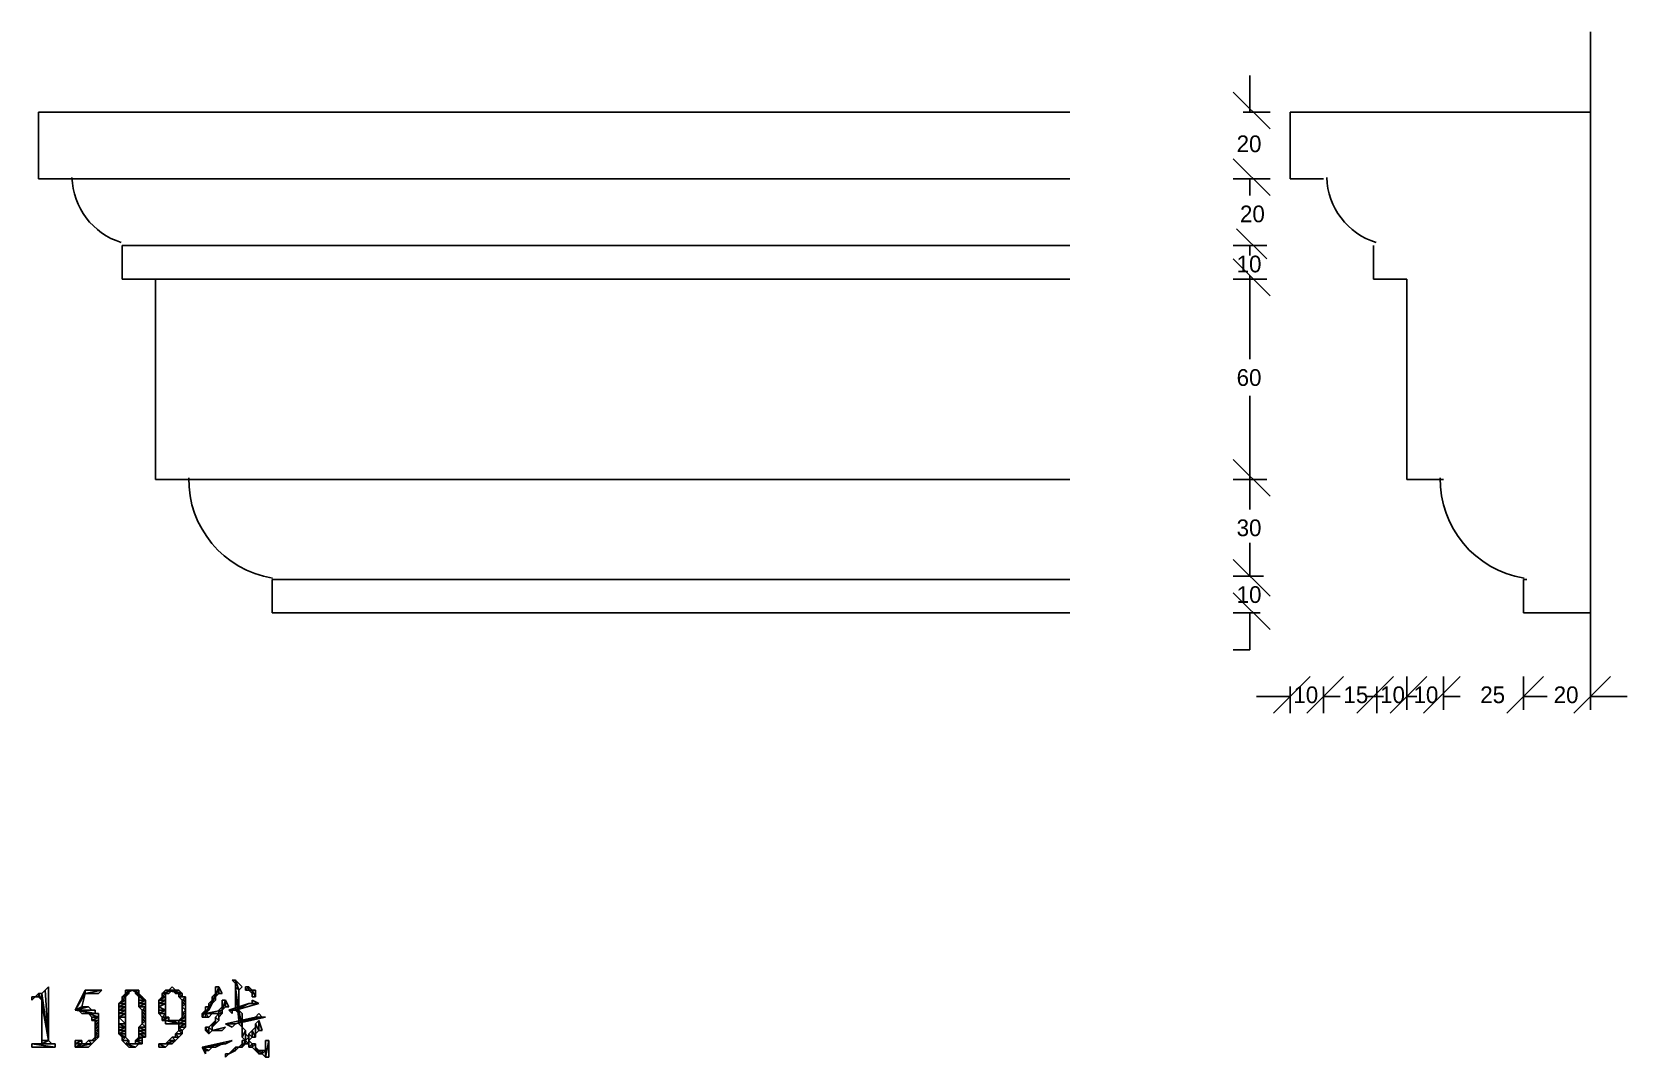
# Model space of a CAD drawing. Header units: metres. Extents: x 8.31 to 13.09, y 4.5 to 7.57.
import ezdxf

# ---------------------------------------------------------------- set-up
doc = ezdxf.new("R2010")
doc.units = ezdxf.units.M

msp = doc.modelspace()

# ---------------------------------------------------------------- texts
for s, p in [('20', (11.92, 7.21)), ('20', (11.93, 7)), ('10', (11.92, 6.85)), ('60', (11.92, 6.51)), ('30', (11.92, 6.06)), ('10', (11.92, 5.86)), ('10', (12.09, 5.56)), ('15', (12.24, 5.56)), ('10', (12.35, 5.56)), ('10', (12.45, 5.56)), ('25', (12.65, 5.56)), ('20', (12.87, 5.56))]:
    msp.add_text(s, height=0.05).set_placement(p)

# ---------------------------------------------------------------- linework, layer by layer
for p, q in [((12.98, 7.57), (12.98, 5.54)), ((11.96, 7.33), (11.96, 7.44)), ((12.02, 7.28), (11.91, 7.39)), ((8.33, 7.33), (9.23, 7.33)), ((8.33, 7.33), (8.33, 7.13)), ((11.42, 7.33), (9.23, 7.33)), ((11.94, 7.33), (12.02, 7.33)), ((12.08, 7.33), (12.98, 7.33)), ((12.08, 7.33), (12.08, 7.13)), ((12.02, 7.08), (11.91, 7.19)), ((12.02, 7.08), (11.91, 7.19)), ((8.33, 7.13), (11.42, 7.13)), ((11.94, 7.13), (11.91, 7.13)), ((11.94, 7.13), (12.02, 7.13)), ((11.96, 7.13), (11.96, 7.08)), ((12.08, 7.13), (12.18, 7.13)), ((12.08, 7.13), (12.08, 7.13)), ((12.08, 7.13), (12.08, 7.13)), ((12.01, 6.89), (11.92, 6.98)), ((8.58, 6.93), (8.58, 6.93)), ((8.58, 6.93), (8.58, 6.83)), ((8.58, 6.93), (11.42, 6.93)), ((12.01, 6.93), (11.91, 6.93)), ((12.02, 6.78), (11.91, 6.89)), ((11.96, 6.93), (11.96, 6.9)), ((12.33, 6.93), (12.33, 6.93)), ((12.33, 6.93), (12.33, 6.83)), ((11.96, 6.84), (11.96, 6.59)), ((8.58, 6.83), (11.42, 6.83)), ((8.68, 6.83), (8.68, 6.23)), ((12.01, 6.83), (11.91, 6.83)), ((11.96, 6.83), (11.96, 6.73)), ((12.33, 6.83), (12.43, 6.83)), ((12.43, 6.83), (12.43, 6.23)), ((11.96, 6.23), (11.96, 6.48)), ((12.02, 6.18), (11.91, 6.29)), ((12.02, 6.18), (11.91, 6.29)), ((8.68, 6.23), (11.42, 6.23)), ((12.01, 6.23), (11.91, 6.23)), ((11.94, 6.23), (11.91, 6.23)), ((11.96, 6.23), (11.96, 6.14)), ((12.43, 6.23), (12.54, 6.23)), ((11.96, 5.94), (11.96, 6.04)), ((11.96, 5.94), (11.96, 6.03)), ((12.02, 5.88), (11.91, 5.99)), ((12.02, 5.88), (11.91, 5.99)), ((9.03, 5.93), (9.03, 5.83)), ((9.03, 5.93), (9.03, 5.93)), ((9.03, 5.93), (11.42, 5.93)), ((12, 5.94), (11.91, 5.94)), ((11.94, 5.94), (11.91, 5.94)), ((12.78, 5.93), (12.79, 5.93)), ((12.78, 5.93), (12.78, 5.83)), ((12.02, 5.78), (11.91, 5.89)), ((9.03, 5.83), (9.23, 5.83)), ((11.42, 5.83), (9.23, 5.83)), ((11.99, 5.83), (11.91, 5.83)), ((11.96, 5.83), (11.96, 5.72)), ((12.78, 5.83), (12.98, 5.83)), ((11.96, 5.72), (11.91, 5.72)), ((12.03, 5.53), (12.14, 5.64)), ((12.08, 5.61), (12.08, 5.53)), ((12.13, 5.53), (12.24, 5.64)), ((12.13, 5.53), (12.24, 5.64)), ((12.18, 5.61), (12.18, 5.53)), ((12.28, 5.53), (12.39, 5.64)), ((12.28, 5.53), (12.39, 5.64)), ((12.34, 5.61), (12.34, 5.53)), ((12.38, 5.53), (12.49, 5.64)), ((12.38, 5.53), (12.49, 5.64)), ((12.43, 5.54), (12.43, 5.64)), ((12.43, 5.6), (12.43, 5.64)), ((12.48, 5.53), (12.59, 5.64)), ((12.48, 5.53), (12.59, 5.64)), ((12.54, 5.54), (12.54, 5.64)), ((12.54, 5.6), (12.54, 5.64)), ((12.73, 5.53), (12.84, 5.64)), ((12.73, 5.53), (12.84, 5.64)), ((12.78, 5.54), (12.78, 5.64)), ((12.78, 5.6), (12.78, 5.64)), ((12.93, 5.53), (13.04, 5.64)), ((12.08, 5.58), (11.98, 5.58)), ((12.18, 5.58), (12.23, 5.58)), ((12.31, 5.58), (12.36, 5.58)), ((12.43, 5.58), (12.46, 5.58)), ((12.54, 5.58), (12.59, 5.58)), ((12.78, 5.58), (12.85, 5.58)), ((12.98, 5.58), (13.09, 5.58)), ((8.33, 4.69), (8.32, 4.68)), ((8.33, 4.68), (8.33, 4.69)), ((8.33, 4.69), (8.33, 4.68)), ((8.34, 4.67), (8.33, 4.69)), ((8.34, 4.69), (8.33, 4.69)), ((8.33, 4.69), (8.34, 4.67)), ((8.35, 4.7), (8.34, 4.69)), ((8.34, 4.67), (8.34, 4.69)), ((8.34, 4.69), (8.34, 4.67)), ((8.34, 4.66), (8.34, 4.69)), ((8.34, 4.69), (8.34, 4.66)), ((8.36, 4.55), (8.34, 4.69)), ((8.34, 4.69), (8.36, 4.55)), ((8.36, 4.71), (8.35, 4.7)), ((8.36, 4.55), (8.35, 4.7)), ((8.35, 4.7), (8.36, 4.55)), ((8.36, 4.55), (8.36, 4.71)), ((8.44, 4.64), (8.47, 4.7)), ((8.44, 4.64), (8.47, 4.69)), ((8.47, 4.69), (8.44, 4.64)), ((8.47, 4.69), (8.46, 4.65)), ((8.47, 4.69), (8.52, 4.7)), ((8.47, 4.69), (8.52, 4.7)), ((8.52, 4.7), (8.47, 4.7)), ((8.47, 4.7), (8.47, 4.69)), ((8.47, 4.7), (8.47, 4.69)), ((8.51, 4.69), (8.47, 4.69)), ((8.52, 4.7), (8.51, 4.69)), ((8.6, 4.69), (8.58, 4.68)), ((8.6, 4.69), (8.58, 4.68)), ((8.58, 4.68), (8.59, 4.69)), ((8.63, 4.7), (8.59, 4.7)), ((8.59, 4.7), (8.61, 4.7)), ((8.63, 4.7), (8.59, 4.7)), ((8.59, 4.7), (8.6, 4.7)), ((8.6, 4.7), (8.59, 4.69)), ((8.6, 4.7), (8.59, 4.69)), ((8.59, 4.69), (8.61, 4.7)), ((8.59, 4.7), (8.61, 4.7)), ((8.61, 4.7), (8.59, 4.69)), ((8.59, 4.69), (8.59, 4.7)), ((8.59, 4.68), (8.6, 4.69)), ((8.59, 4.69), (8.6, 4.69)), ((8.59, 4.69), (8.6, 4.69)), ((8.6, 4.7), (8.63, 4.7)), ((8.62, 4.7), (8.6, 4.7)), ((8.6, 4.7), (8.63, 4.7)), ((8.6, 4.7), (8.62, 4.7)), ((8.62, 4.7), (8.6, 4.7)), ((8.6, 4.7), (8.6, 4.7)), ((8.61, 4.7), (8.6, 4.7)), ((8.6, 4.7), (8.62, 4.7)), ((8.6, 4.69), (8.6, 4.7)), ((8.61, 4.7), (8.6, 4.7)), ((8.61, 4.7), (8.62, 4.7)), ((8.63, 4.69), (8.61, 4.7)), ((8.61, 4.7), (8.63, 4.7)), ((8.63, 4.7), (8.61, 4.7)), ((8.61, 4.7), (8.63, 4.69)), ((8.62, 4.7), (8.61, 4.7)), ((8.62, 4.7), (8.63, 4.69)), ((8.62, 4.69), (8.62, 4.7)), ((8.62, 4.7), (8.63, 4.69)), ((8.63, 4.7), (8.62, 4.7)), ((8.62, 4.69), (8.64, 4.68)), ((8.63, 4.68), (8.62, 4.69)), ((8.63, 4.69), (8.62, 4.69)), ((8.62, 4.69), (8.64, 4.68)), ((8.63, 4.69), (8.62, 4.69)), ((8.63, 4.69), (8.63, 4.7)), ((8.64, 4.68), (8.63, 4.69)), ((8.7, 4.69), (8.73, 4.7)), ((8.73, 4.7), (8.7, 4.69)), ((8.7, 4.69), (8.71, 4.7)), ((8.71, 4.69), (8.7, 4.68)), ((8.7, 4.69), (8.71, 4.69)), ((8.71, 4.69), (8.7, 4.68)), ((8.7, 4.68), (8.7, 4.69)), ((8.72, 4.69), (8.7, 4.69)), ((8.7, 4.69), (8.71, 4.69)), ((8.72, 4.69), (8.7, 4.69)), ((8.71, 4.7), (8.73, 4.7)), ((8.73, 4.7), (8.71, 4.7)), ((8.71, 4.7), (8.73, 4.7)), ((8.71, 4.7), (8.73, 4.7)), ((8.76, 4.69), (8.71, 4.7)), ((8.75, 4.7), (8.71, 4.7)), ((8.71, 4.7), (8.76, 4.69)), ((8.75, 4.7), (8.71, 4.7)), ((8.71, 4.7), (8.72, 4.7)), ((8.71, 4.68), (8.71, 4.69)), ((8.71, 4.69), (8.72, 4.69)), ((8.73, 4.71), (8.72, 4.7)), ((8.73, 4.7), (8.72, 4.69)), ((8.72, 4.7), (8.75, 4.7)), ((8.74, 4.7), (8.72, 4.7)), ((8.72, 4.7), (8.75, 4.7)), ((8.72, 4.7), (8.74, 4.7)), ((8.74, 4.7), (8.72, 4.7)), ((8.72, 4.7), (8.72, 4.7)), ((8.72, 4.7), (8.74, 4.7)), ((8.74, 4.7), (8.73, 4.71)), ((8.73, 4.7), (8.73, 4.7)), ((8.73, 4.7), (8.74, 4.69)), ((8.76, 4.69), (8.73, 4.7)), ((8.73, 4.7), (8.76, 4.69)), ((8.75, 4.7), (8.74, 4.7)), ((8.74, 4.69), (8.76, 4.69)), ((8.75, 4.69), (8.74, 4.69)), ((8.74, 4.69), (8.76, 4.69)), ((8.76, 4.69), (8.75, 4.7)), ((8.75, 4.69), (8.76, 4.68)), ((8.75, 4.68), (8.75, 4.69)), ((8.76, 4.69), (8.75, 4.69)), ((8.75, 4.69), (8.76, 4.68)), ((8.76, 4.69), (8.75, 4.69)), ((8.76, 4.68), (8.76, 4.69)), ((8.86, 4.69), (8.85, 4.66)), ((8.85, 4.68), (8.86, 4.69)), ((8.86, 4.69), (8.85, 4.66)), ((8.86, 4.71), (8.86, 4.7)), ((8.86, 4.67), (8.86, 4.71)), ((8.86, 4.71), (8.86, 4.71)), ((8.86, 4.71), (8.86, 4.67)), ((8.86, 4.67), (8.86, 4.71)), ((8.86, 4.68), (8.86, 4.71)), ((8.86, 4.71), (8.86, 4.67)), ((8.86, 4.68), (8.86, 4.71)), ((8.86, 4.71), (8.86, 4.68)), ((8.87, 4.71), (8.86, 4.68)), ((8.86, 4.68), (8.86, 4.71)), ((8.86, 4.71), (8.87, 4.71)), ((8.87, 4.71), (8.86, 4.68)), ((8.86, 4.7), (8.86, 4.67)), ((8.86, 4.69), (8.86, 4.7)), ((8.86, 4.7), (8.86, 4.67)), ((8.86, 4.67), (8.86, 4.69)), ((8.86, 4.67), (8.86, 4.69)), ((8.86, 4.68), (8.87, 4.69)), ((8.87, 4.69), (8.87, 4.71)), ((8.87, 4.69), (8.87, 4.71)), ((8.87, 4.71), (8.88, 4.69)), ((8.88, 4.69), (8.87, 4.69)), ((8.92, 4.73), (8.91, 4.73)), ((8.91, 4.73), (8.92, 4.72)), ((8.92, 4.72), (8.92, 4.73)), ((8.92, 4.72), (8.92, 4.73)), ((8.92, 4.73), (8.92, 4.71)), ((8.92, 4.71), (8.92, 4.73)), ((8.92, 4.73), (8.93, 4.7)), ((8.92, 4.73), (8.93, 4.7)), ((8.93, 4.7), (8.92, 4.73)), ((8.93, 4.7), (8.92, 4.73)), ((8.92, 4.73), (8.94, 4.71)), ((8.92, 4.71), (8.92, 4.72)), ((8.92, 4.7), (8.92, 4.71)), ((8.92, 4.71), (8.92, 4.71)), ((8.92, 4.71), (8.92, 4.7)), ((8.92, 4.7), (8.92, 4.71)), ((8.92, 4.71), (8.92, 4.69)), ((8.92, 4.69), (8.92, 4.71)), ((8.92, 4.71), (8.92, 4.68)), ((8.92, 4.68), (8.92, 4.71)), ((8.92, 4.71), (8.92, 4.66)), ((8.92, 4.66), (8.92, 4.71)), ((8.92, 4.71), (8.92, 4.65)), ((8.92, 4.65), (8.92, 4.71)), ((8.92, 4.71), (8.92, 4.64)), ((8.92, 4.64), (8.92, 4.71)), ((8.92, 4.71), (8.93, 4.63)), ((8.93, 4.63), (8.92, 4.71)), ((8.92, 4.71), (8.93, 4.62)), ((8.93, 4.62), (8.92, 4.71)), ((8.92, 4.71), (8.93, 4.61)), ((8.93, 4.61), (8.92, 4.71)), ((8.92, 4.71), (8.93, 4.7)), ((8.93, 4.7), (8.92, 4.71)), ((8.92, 4.69), (8.92, 4.7)), ((8.92, 4.68), (8.92, 4.69)), ((8.94, 4.71), (8.93, 4.7)), ((8.93, 4.7), (8.93, 4.61)), ((8.93, 4.7), (8.93, 4.7)), ((8.93, 4.7), (8.93, 4.7)), ((8.93, 4.7), (8.93, 4.61)), ((8.93, 4.61), (8.93, 4.7)), ((8.93, 4.69), (8.93, 4.7)), ((8.93, 4.7), (8.93, 4.61)), ((8.93, 4.61), (8.93, 4.69)), ((8.93, 4.6), (8.93, 4.69)), ((8.93, 4.69), (8.93, 4.61)), ((8.93, 4.6), (8.93, 4.69)), ((8.93, 4.69), (8.93, 4.68)), ((8.95, 4.7), (8.95, 4.71)), ((8.95, 4.71), (8.95, 4.71)), ((8.95, 4.71), (8.95, 4.7)), ((8.96, 4.71), (8.95, 4.7)), ((8.95, 4.7), (8.95, 4.71)), ((8.95, 4.71), (8.96, 4.71)), ((8.96, 4.71), (8.95, 4.7)), ((8.95, 4.7), (8.96, 4.7)), ((8.96, 4.7), (8.96, 4.71)), ((8.96, 4.7), (8.96, 4.71)), ((8.96, 4.71), (8.97, 4.7)), ((8.97, 4.7), (8.96, 4.7)), ((8.97, 4.7), (8.96, 4.7)), ((8.96, 4.7), (8.97, 4.69)), ((8.97, 4.69), (8.97, 4.7)), ((8.97, 4.7), (8.97, 4.69)), ((8.97, 4.69), (8.97, 4.7)), ((8.97, 4.7), (8.97, 4.7)), ((8.97, 4.68), (8.97, 4.7)), ((8.97, 4.7), (8.97, 4.69)), ((8.97, 4.68), (8.97, 4.7)), ((8.97, 4.7), (8.98, 4.68)), ((8.98, 4.68), (8.97, 4.7)), ((8.97, 4.7), (8.98, 4.7)), ((8.97, 4.69), (8.97, 4.68)), ((8.98, 4.7), (8.98, 4.68)), ((8.98, 4.69), (8.98, 4.7)), ((8.98, 4.7), (8.98, 4.68)), ((8.98, 4.68), (8.98, 4.69)), ((8.31, 4.68), (8.33, 4.68)), ((8.32, 4.68), (8.31, 4.68)), ((8.31, 4.68), (8.32, 4.68)), ((8.32, 4.68), (8.31, 4.67)), ((8.31, 4.67), (8.31, 4.68)), ((8.31, 4.68), (8.31, 4.67)), ((8.31, 4.67), (8.31, 4.68)), ((8.32, 4.68), (8.31, 4.68)), ((8.31, 4.68), (8.33, 4.68)), ((8.31, 4.67), (8.31, 4.67)), ((8.33, 4.68), (8.32, 4.68)), ((8.33, 4.68), (8.32, 4.68)), ((8.32, 4.68), (8.33, 4.68)), ((8.33, 4.68), (8.32, 4.68)), ((8.32, 4.68), (8.33, 4.68)), ((8.33, 4.68), (8.33, 4.68)), ((8.33, 4.68), (8.34, 4.67)), ((8.34, 4.67), (8.34, 4.66)), ((8.34, 4.66), (8.36, 4.55)), ((8.34, 4.55), (8.34, 4.66)), ((8.34, 4.66), (8.36, 4.55)), ((8.44, 4.64), (8.48, 4.65)), ((8.48, 4.65), (8.44, 4.64)), ((8.44, 4.64), (8.47, 4.65)), ((8.47, 4.65), (8.44, 4.64)), ((8.44, 4.64), (8.46, 4.65)), ((8.46, 4.65), (8.44, 4.64)), ((8.44, 4.64), (8.45, 4.64)), ((8.5, 4.63), (8.44, 4.64)), ((8.5, 4.64), (8.44, 4.64)), ((8.44, 4.64), (8.5, 4.63)), ((8.5, 4.64), (8.44, 4.64)), ((8.44, 4.64), (8.49, 4.64)), ((8.49, 4.64), (8.44, 4.64)), ((8.45, 4.64), (8.5, 4.63)), ((8.46, 4.63), (8.45, 4.64)), ((8.45, 4.64), (8.5, 4.63)), ((8.46, 4.65), (8.47, 4.65)), ((8.47, 4.65), (8.48, 4.65)), ((8.48, 4.65), (8.49, 4.64)), ((8.49, 4.64), (8.5, 4.64)), ((8.5, 4.63), (8.5, 4.64)), ((8.59, 4.67), (8.57, 4.66)), ((8.59, 4.67), (8.57, 4.66)), ((8.57, 4.66), (8.58, 4.67)), ((8.59, 4.66), (8.57, 4.65)), ((8.57, 4.66), (8.59, 4.66)), ((8.59, 4.66), (8.57, 4.65)), ((8.57, 4.65), (8.57, 4.66)), ((8.57, 4.66), (8.59, 4.66)), ((8.59, 4.65), (8.57, 4.64)), ((8.57, 4.65), (8.59, 4.65)), ((8.59, 4.65), (8.57, 4.64)), ((8.57, 4.64), (8.57, 4.65)), ((8.57, 4.65), (8.59, 4.65)), ((8.59, 4.64), (8.57, 4.63)), ((8.57, 4.64), (8.59, 4.64)), ((8.59, 4.64), (8.57, 4.63)), ((8.57, 4.63), (8.57, 4.64)), ((8.57, 4.64), (8.59, 4.64)), ((8.59, 4.68), (8.58, 4.67)), ((8.58, 4.68), (8.59, 4.68)), ((8.59, 4.68), (8.58, 4.67)), ((8.58, 4.67), (8.58, 4.68)), ((8.58, 4.68), (8.58, 4.68)), ((8.58, 4.68), (8.59, 4.68)), ((8.59, 4.68), (8.58, 4.68)), ((8.58, 4.68), (8.59, 4.68)), ((8.58, 4.67), (8.59, 4.67)), ((8.58, 4.67), (8.59, 4.67)), ((8.59, 4.67), (8.59, 4.68)), ((8.59, 4.66), (8.59, 4.67)), ((8.59, 4.65), (8.59, 4.66)), ((8.59, 4.64), (8.59, 4.65)), ((8.59, 4.63), (8.59, 4.64)), ((8.63, 4.68), (8.63, 4.67)), ((8.65, 4.67), (8.63, 4.68)), ((8.64, 4.68), (8.63, 4.68)), ((8.63, 4.68), (8.65, 4.67)), ((8.64, 4.68), (8.63, 4.68)), ((8.63, 4.68), (8.64, 4.68)), ((8.64, 4.68), (8.63, 4.68)), ((8.65, 4.67), (8.63, 4.66)), ((8.63, 4.67), (8.65, 4.67)), ((8.65, 4.67), (8.63, 4.66)), ((8.63, 4.66), (8.63, 4.67)), ((8.63, 4.67), (8.65, 4.67)), ((8.65, 4.66), (8.63, 4.65)), ((8.63, 4.66), (8.65, 4.66)), ((8.65, 4.66), (8.63, 4.65)), ((8.63, 4.65), (8.63, 4.66)), ((8.63, 4.66), (8.65, 4.66)), ((8.63, 4.65), (8.65, 4.65)), ((8.64, 4.64), (8.63, 4.65)), ((8.63, 4.65), (8.65, 4.65)), ((8.65, 4.67), (8.64, 4.68)), ((8.64, 4.68), (8.64, 4.68)), ((8.65, 4.65), (8.64, 4.64)), ((8.65, 4.65), (8.64, 4.64)), ((8.65, 4.64), (8.64, 4.63)), ((8.64, 4.64), (8.65, 4.64)), ((8.65, 4.64), (8.64, 4.63)), ((8.64, 4.63), (8.64, 4.64)), ((8.64, 4.64), (8.65, 4.64)), ((8.65, 4.66), (8.65, 4.67)), ((8.65, 4.65), (8.65, 4.66)), ((8.65, 4.64), (8.65, 4.65)), ((8.65, 4.63), (8.65, 4.64)), ((8.71, 4.68), (8.69, 4.67)), ((8.71, 4.68), (8.69, 4.67)), ((8.69, 4.67), (8.7, 4.68)), ((8.71, 4.67), (8.69, 4.66)), ((8.69, 4.67), (8.71, 4.67)), ((8.71, 4.67), (8.69, 4.66)), ((8.69, 4.66), (8.69, 4.67)), ((8.69, 4.67), (8.71, 4.67)), ((8.71, 4.66), (8.69, 4.65)), ((8.69, 4.66), (8.71, 4.66)), ((8.71, 4.66), (8.69, 4.65)), ((8.69, 4.65), (8.69, 4.66)), ((8.69, 4.66), (8.71, 4.66)), ((8.69, 4.65), (8.69, 4.64)), ((8.71, 4.64), (8.69, 4.65)), ((8.69, 4.65), (8.71, 4.64)), ((8.71, 4.64), (8.69, 4.63)), ((8.69, 4.64), (8.71, 4.64)), ((8.71, 4.64), (8.69, 4.63)), ((8.69, 4.63), (8.69, 4.64)), ((8.69, 4.64), (8.71, 4.64)), ((8.7, 4.68), (8.71, 4.68)), ((8.7, 4.68), (8.71, 4.68)), ((8.71, 4.67), (8.71, 4.68)), ((8.71, 4.66), (8.71, 4.67)), ((8.71, 4.64), (8.71, 4.66)), ((8.71, 4.63), (8.71, 4.64)), ((8.75, 4.68), (8.77, 4.68)), ((8.76, 4.67), (8.75, 4.68)), ((8.75, 4.68), (8.75, 4.68)), ((8.75, 4.68), (8.77, 4.68)), ((8.77, 4.68), (8.75, 4.68)), ((8.76, 4.68), (8.75, 4.68)), ((8.75, 4.68), (8.77, 4.68)), ((8.76, 4.68), (8.75, 4.68)), ((8.77, 4.68), (8.76, 4.67)), ((8.77, 4.68), (8.76, 4.67)), ((8.77, 4.68), (8.76, 4.68)), ((8.77, 4.67), (8.76, 4.66)), ((8.76, 4.67), (8.77, 4.67)), ((8.77, 4.67), (8.76, 4.66)), ((8.76, 4.66), (8.76, 4.67)), ((8.76, 4.67), (8.77, 4.67)), ((8.77, 4.66), (8.76, 4.65)), ((8.76, 4.66), (8.77, 4.66)), ((8.77, 4.66), (8.76, 4.65)), ((8.76, 4.65), (8.76, 4.66)), ((8.76, 4.66), (8.77, 4.66)), ((8.76, 4.65), (8.77, 4.64)), ((8.76, 4.63), (8.76, 4.65)), ((8.76, 4.65), (8.76, 4.65)), ((8.76, 4.65), (8.77, 4.64)), ((8.77, 4.64), (8.76, 4.65)), ((8.76, 4.65), (8.77, 4.64)), ((8.77, 4.64), (8.76, 4.63)), ((8.77, 4.64), (8.76, 4.63)), ((8.76, 4.63), (8.77, 4.64)), ((8.77, 4.64), (8.76, 4.63)), ((8.77, 4.67), (8.77, 4.68)), ((8.77, 4.66), (8.77, 4.67)), ((8.77, 4.64), (8.77, 4.66)), ((8.77, 4.63), (8.77, 4.64)), ((8.77, 4.64), (8.77, 4.64)), ((8.83, 4.64), (8.82, 4.62)), ((8.82, 4.63), (8.83, 4.64)), ((8.83, 4.64), (8.82, 4.62)), ((8.83, 4.65), (8.83, 4.62)), ((8.83, 4.64), (8.83, 4.65)), ((8.83, 4.63), (8.83, 4.65)), ((8.83, 4.65), (8.83, 4.62)), ((8.83, 4.65), (8.83, 4.63)), ((8.83, 4.63), (8.83, 4.65)), ((8.84, 4.65), (8.83, 4.63)), ((8.83, 4.63), (8.83, 4.65)), ((8.83, 4.65), (8.84, 4.65)), ((8.84, 4.65), (8.83, 4.63)), ((8.83, 4.62), (8.83, 4.64)), ((8.83, 4.62), (8.83, 4.64)), ((8.83, 4.64), (8.83, 4.62)), ((8.83, 4.62), (8.83, 4.64)), ((8.83, 4.63), (8.84, 4.64)), ((8.83, 4.63), (8.88, 4.64)), ((8.85, 4.67), (8.84, 4.66)), ((8.84, 4.64), (8.85, 4.67)), ((8.85, 4.67), (8.84, 4.64)), ((8.84, 4.66), (8.84, 4.64)), ((8.84, 4.65), (8.84, 4.66)), ((8.84, 4.66), (8.84, 4.64)), ((8.84, 4.64), (8.85, 4.66)), ((8.84, 4.64), (8.84, 4.65)), ((8.84, 4.64), (8.84, 4.65)), ((8.85, 4.68), (8.85, 4.66)), ((8.85, 4.67), (8.85, 4.68)), ((8.85, 4.68), (8.85, 4.68)), ((8.85, 4.68), (8.85, 4.66)), ((8.85, 4.66), (8.85, 4.68)), ((8.85, 4.66), (8.85, 4.68)), ((8.85, 4.68), (8.85, 4.66)), ((8.85, 4.66), (8.85, 4.68)), ((8.85, 4.66), (8.85, 4.67)), ((8.85, 4.66), (8.85, 4.67)), ((8.85, 4.66), (8.86, 4.67)), ((8.85, 4.66), (8.85, 4.66)), ((8.86, 4.67), (8.86, 4.68)), ((8.86, 4.68), (8.86, 4.68)), ((8.87, 4.64), (8.88, 4.65)), ((8.87, 4.64), (8.87, 4.63)), ((8.87, 4.61), (8.87, 4.64)), ((8.87, 4.62), (8.87, 4.64)), ((8.87, 4.64), (8.87, 4.61)), ((8.87, 4.62), (8.87, 4.64)), ((8.87, 4.64), (8.88, 4.63)), ((8.88, 4.63), (8.87, 4.64)), ((8.88, 4.67), (8.88, 4.64)), ((8.88, 4.66), (8.88, 4.67)), ((8.88, 4.67), (8.88, 4.67)), ((8.88, 4.67), (8.88, 4.64)), ((8.88, 4.64), (8.88, 4.67)), ((8.89, 4.67), (8.88, 4.67)), ((8.88, 4.67), (8.88, 4.64)), ((8.88, 4.64), (8.89, 4.67)), ((8.89, 4.67), (8.88, 4.64)), ((8.88, 4.66), (8.88, 4.63)), ((8.88, 4.65), (8.88, 4.66)), ((8.88, 4.64), (8.88, 4.66)), ((8.88, 4.66), (8.88, 4.63)), ((8.88, 4.64), (8.88, 4.66)), ((8.88, 4.65), (8.88, 4.63)), ((8.88, 4.63), (8.88, 4.65)), ((8.88, 4.65), (8.88, 4.63)), ((8.88, 4.63), (8.88, 4.65)), ((8.88, 4.64), (8.89, 4.65)), ((8.88, 4.63), (8.88, 4.64)), ((8.88, 4.64), (8.88, 4.63)), ((8.89, 4.65), (8.89, 4.67)), ((8.89, 4.65), (8.89, 4.67)), ((8.89, 4.67), (8.9, 4.65)), ((8.9, 4.65), (8.89, 4.65)), ((8.9, 4.64), (8.96, 4.66)), ((8.91, 4.63), (8.9, 4.64)), ((8.9, 4.64), (8.91, 4.64)), ((8.91, 4.64), (8.9, 4.64)), ((8.9, 4.64), (8.92, 4.64)), ((8.92, 4.64), (8.9, 4.64)), ((8.91, 4.64), (8.91, 4.63)), ((8.92, 4.64), (8.91, 4.64)), ((8.92, 4.66), (8.92, 4.68)), ((8.92, 4.65), (8.92, 4.66)), ((8.96, 4.66), (8.92, 4.64)), ((8.96, 4.66), (8.92, 4.64)), ((8.92, 4.64), (8.99, 4.66)), ((8.99, 4.66), (8.92, 4.64)), ((8.92, 4.64), (8.99, 4.66)), ((8.92, 4.64), (8.92, 4.65)), ((8.93, 4.63), (8.92, 4.64)), ((8.93, 4.68), (8.93, 4.6)), ((8.93, 4.67), (8.93, 4.68)), ((8.93, 4.68), (8.93, 4.6)), ((8.93, 4.6), (8.93, 4.67)), ((8.93, 4.65), (8.93, 4.67)), ((8.93, 4.67), (8.93, 4.6)), ((8.93, 4.6), (8.93, 4.65)), ((8.93, 4.65), (8.93, 4.65)), ((8.93, 4.65), (8.93, 4.6)), ((8.93, 4.6), (8.93, 4.65)), ((8.93, 4.64), (8.93, 4.65)), ((8.93, 4.65), (8.93, 4.6)), ((8.93, 4.6), (8.93, 4.64)), ((8.94, 4.59), (8.93, 4.64)), ((8.93, 4.64), (8.93, 4.6)), ((8.94, 4.59), (8.93, 4.64)), ((8.93, 4.64), (8.94, 4.63)), ((8.97, 4.66), (8.96, 4.66)), ((8.96, 4.66), (8.99, 4.66)), ((8.99, 4.66), (8.96, 4.66)), ((8.98, 4.68), (8.97, 4.68)), ((8.99, 4.66), (8.97, 4.67)), ((8.97, 4.67), (8.97, 4.66)), ((8.97, 4.66), (8.99, 4.66)), ((8.99, 4.66), (8.97, 4.66)), ((8.99, 4.66), (8.99, 4.66)), ((8.46, 4.63), (8.47, 4.63)), ((8.51, 4.63), (8.46, 4.63)), ((8.5, 4.63), (8.46, 4.63)), ((8.46, 4.63), (8.51, 4.63)), ((8.5, 4.63), (8.46, 4.63)), ((8.47, 4.63), (8.51, 4.63)), ((8.48, 4.63), (8.47, 4.63)), ((8.47, 4.63), (8.51, 4.63)), ((8.48, 4.63), (8.49, 4.62)), ((8.51, 4.62), (8.48, 4.63)), ((8.51, 4.63), (8.48, 4.63)), ((8.48, 4.63), (8.51, 4.62)), ((8.51, 4.63), (8.48, 4.63)), ((8.51, 4.62), (8.49, 4.61)), ((8.49, 4.62), (8.51, 4.62)), ((8.51, 4.62), (8.49, 4.61)), ((8.49, 4.61), (8.49, 4.62)), ((8.49, 4.62), (8.51, 4.62)), ((8.49, 4.61), (8.51, 4.61)), ((8.5, 4.61), (8.49, 4.61)), ((8.49, 4.61), (8.51, 4.61)), ((8.51, 4.63), (8.5, 4.63)), ((8.5, 4.61), (8.51, 4.6)), ((8.5, 4.6), (8.5, 4.61)), ((8.51, 4.61), (8.5, 4.61)), ((8.5, 4.61), (8.51, 4.6)), ((8.51, 4.61), (8.5, 4.61)), ((8.5, 4.6), (8.51, 4.59)), ((8.5, 4.59), (8.5, 4.6)), ((8.51, 4.6), (8.5, 4.6)), ((8.5, 4.6), (8.51, 4.59)), ((8.51, 4.6), (8.5, 4.6)), ((8.5, 4.59), (8.5, 4.58)), ((8.51, 4.58), (8.5, 4.59)), ((8.51, 4.59), (8.5, 4.59)), ((8.5, 4.59), (8.51, 4.58)), ((8.51, 4.59), (8.5, 4.59)), ((8.51, 4.62), (8.51, 4.63)), ((8.51, 4.61), (8.51, 4.62)), ((8.51, 4.6), (8.51, 4.61)), ((8.51, 4.59), (8.51, 4.6)), ((8.51, 4.58), (8.51, 4.59)), ((8.59, 4.63), (8.57, 4.62)), ((8.57, 4.63), (8.59, 4.63)), ((8.59, 4.63), (8.57, 4.62)), ((8.57, 4.62), (8.57, 4.63)), ((8.57, 4.63), (8.59, 4.63)), ((8.57, 4.62), (8.59, 4.6)), ((8.57, 4.6), (8.57, 4.62)), ((8.59, 4.62), (8.57, 4.62)), ((8.57, 4.62), (8.59, 4.6)), ((8.57, 4.62), (8.59, 4.62)), ((8.59, 4.62), (8.57, 4.62)), ((8.57, 4.62), (8.57, 4.62)), ((8.57, 4.62), (8.59, 4.62)), ((8.57, 4.6), (8.57, 4.59)), ((8.59, 4.59), (8.57, 4.6)), ((8.59, 4.6), (8.57, 4.6)), ((8.57, 4.6), (8.59, 4.59)), ((8.59, 4.6), (8.57, 4.6)), ((8.59, 4.59), (8.57, 4.58)), ((8.57, 4.59), (8.59, 4.59)), ((8.59, 4.59), (8.57, 4.58)), ((8.57, 4.58), (8.57, 4.59)), ((8.57, 4.59), (8.59, 4.59)), ((8.59, 4.62), (8.59, 4.63)), ((8.59, 4.6), (8.59, 4.62)), ((8.59, 4.59), (8.59, 4.6)), ((8.59, 4.58), (8.59, 4.59)), ((8.63, 4.59), (8.64, 4.6)), ((8.63, 4.59), (8.65, 4.58)), ((8.63, 4.58), (8.63, 4.59)), ((8.65, 4.59), (8.63, 4.59)), ((8.63, 4.59), (8.65, 4.58)), ((8.65, 4.59), (8.63, 4.59)), ((8.64, 4.62), (8.65, 4.63)), ((8.64, 4.63), (8.65, 4.63)), ((8.65, 4.63), (8.64, 4.62)), ((8.64, 4.62), (8.64, 4.63)), ((8.64, 4.63), (8.65, 4.63)), ((8.65, 4.62), (8.64, 4.61)), ((8.64, 4.62), (8.65, 4.62)), ((8.65, 4.62), (8.64, 4.61)), ((8.64, 4.61), (8.64, 4.62)), ((8.65, 4.62), (8.64, 4.62)), ((8.64, 4.62), (8.65, 4.62)), ((8.65, 4.62), (8.64, 4.62)), ((8.65, 4.61), (8.64, 4.6)), ((8.64, 4.61), (8.65, 4.61)), ((8.65, 4.61), (8.64, 4.6)), ((8.64, 4.6), (8.64, 4.61)), ((8.64, 4.61), (8.65, 4.61)), ((8.64, 4.6), (8.65, 4.59)), ((8.64, 4.6), (8.65, 4.59)), ((8.65, 4.63), (8.65, 4.62)), ((8.65, 4.61), (8.65, 4.62)), ((8.65, 4.62), (8.65, 4.62)), ((8.65, 4.59), (8.65, 4.61)), ((8.65, 4.58), (8.65, 4.59)), ((8.69, 4.63), (8.71, 4.63)), ((8.7, 4.62), (8.69, 4.63)), ((8.69, 4.63), (8.71, 4.63)), ((8.71, 4.63), (8.7, 4.62)), ((8.71, 4.63), (8.7, 4.62)), ((8.7, 4.61), (8.72, 4.62)), ((8.72, 4.62), (8.7, 4.61)), ((8.7, 4.61), (8.71, 4.62)), ((8.7, 4.62), (8.71, 4.62)), ((8.71, 4.62), (8.7, 4.61)), ((8.7, 4.61), (8.7, 4.62)), ((8.7, 4.62), (8.71, 4.62)), ((8.7, 4.61), (8.73, 4.61)), ((8.71, 4.61), (8.7, 4.61)), ((8.72, 4.61), (8.7, 4.61)), ((8.7, 4.61), (8.73, 4.61)), ((8.72, 4.61), (8.7, 4.61)), ((8.71, 4.62), (8.71, 4.63)), ((8.71, 4.62), (8.72, 4.62)), ((8.73, 4.61), (8.71, 4.61)), ((8.71, 4.61), (8.75, 4.6)), ((8.71, 4.6), (8.71, 4.61)), ((8.73, 4.61), (8.71, 4.61)), ((8.71, 4.61), (8.75, 4.6)), ((8.71, 4.6), (8.73, 4.6)), ((8.72, 4.6), (8.71, 4.6)), ((8.74, 4.6), (8.71, 4.6)), ((8.71, 4.6), (8.73, 4.6)), ((8.74, 4.6), (8.71, 4.6)), ((8.71, 4.6), (8.75, 4.6)), ((8.75, 4.6), (8.71, 4.6)), ((8.72, 4.62), (8.72, 4.61)), ((8.73, 4.61), (8.72, 4.61)), ((8.73, 4.6), (8.72, 4.6)), ((8.75, 4.6), (8.73, 4.61)), ((8.73, 4.61), (8.73, 4.61)), ((8.73, 4.61), (8.75, 4.6)), ((8.75, 4.6), (8.73, 4.61)), ((8.75, 4.61), (8.73, 4.61)), ((8.73, 4.61), (8.75, 4.6)), ((8.75, 4.61), (8.73, 4.61)), ((8.73, 4.61), (8.74, 4.61)), ((8.73, 4.6), (8.74, 4.6)), ((8.74, 4.61), (8.75, 4.61)), ((8.75, 4.61), (8.74, 4.61)), ((8.74, 4.61), (8.75, 4.61)), ((8.75, 4.6), (8.74, 4.6)), ((8.77, 4.62), (8.75, 4.61)), ((8.77, 4.62), (8.75, 4.61)), ((8.75, 4.61), (8.76, 4.62)), ((8.75, 4.6), (8.75, 4.61)), ((8.77, 4.61), (8.75, 4.6)), ((8.75, 4.61), (8.77, 4.61)), ((8.77, 4.61), (8.75, 4.6)), ((8.75, 4.6), (8.75, 4.61)), ((8.75, 4.61), (8.75, 4.61)), ((8.75, 4.61), (8.77, 4.61)), ((8.77, 4.61), (8.75, 4.61)), ((8.75, 4.61), (8.75, 4.61)), ((8.75, 4.61), (8.75, 4.61)), ((8.75, 4.61), (8.77, 4.61)), ((8.77, 4.61), (8.75, 4.61)), ((8.75, 4.61), (8.77, 4.61)), ((8.75, 4.59), (8.77, 4.6)), ((8.75, 4.6), (8.77, 4.6)), ((8.77, 4.6), (8.75, 4.59)), ((8.75, 4.59), (8.75, 4.6)), ((8.75, 4.6), (8.77, 4.6)), ((8.75, 4.59), (8.76, 4.58)), ((8.75, 4.58), (8.75, 4.59)), ((8.77, 4.59), (8.75, 4.59)), ((8.75, 4.59), (8.76, 4.58)), ((8.77, 4.59), (8.75, 4.59)), ((8.76, 4.63), (8.76, 4.62)), ((8.77, 4.62), (8.76, 4.63)), ((8.77, 4.63), (8.76, 4.63)), ((8.76, 4.63), (8.77, 4.62)), ((8.76, 4.63), (8.77, 4.63)), ((8.77, 4.63), (8.76, 4.63)), ((8.76, 4.63), (8.76, 4.63)), ((8.76, 4.63), (8.77, 4.63)), ((8.76, 4.62), (8.77, 4.62)), ((8.76, 4.62), (8.77, 4.62)), ((8.76, 4.58), (8.77, 4.59)), ((8.77, 4.62), (8.77, 4.63)), ((8.77, 4.61), (8.77, 4.62)), ((8.77, 4.6), (8.77, 4.61)), ((8.77, 4.6), (8.77, 4.59)), ((8.82, 4.62), (8.82, 4.63)), ((8.82, 4.62), (8.83, 4.62)), ((8.83, 4.62), (8.83, 4.63)), ((8.83, 4.63), (8.83, 4.63)), ((8.84, 4.62), (8.83, 4.63)), ((8.83, 4.63), (8.83, 4.62)), ((8.84, 4.62), (8.83, 4.63)), ((8.83, 4.63), (8.85, 4.63)), ((8.85, 4.63), (8.83, 4.63)), ((8.83, 4.63), (8.86, 4.63)), ((8.86, 4.63), (8.83, 4.63)), ((8.83, 4.63), (8.88, 4.63)), ((8.88, 4.63), (8.83, 4.63)), ((8.83, 4.62), (8.83, 4.62)), ((8.83, 4.62), (8.84, 4.62)), ((8.84, 4.57), (8.83, 4.59)), ((8.83, 4.59), (8.83, 4.58)), ((8.84, 4.57), (8.83, 4.59)), ((8.83, 4.59), (8.84, 4.57)), ((8.84, 4.57), (8.83, 4.59)), ((8.83, 4.59), (8.84, 4.59)), ((8.85, 4.63), (8.84, 4.62)), ((8.84, 4.59), (8.85, 4.6)), ((8.84, 4.59), (8.84, 4.57)), ((8.84, 4.57), (8.84, 4.59)), ((8.84, 4.59), (8.84, 4.57)), ((8.84, 4.57), (8.84, 4.59)), ((8.84, 4.59), (8.85, 4.58)), ((8.84, 4.59), (8.85, 4.58)), ((8.85, 4.58), (8.84, 4.59)), ((8.85, 4.58), (8.84, 4.59)), ((8.86, 4.63), (8.85, 4.63)), ((8.86, 4.61), (8.85, 4.59)), ((8.85, 4.6), (8.86, 4.61)), ((8.86, 4.61), (8.85, 4.59)), ((8.85, 4.6), (8.85, 4.58)), ((8.85, 4.6), (8.85, 4.6)), ((8.85, 4.6), (8.85, 4.58)), ((8.85, 4.58), (8.85, 4.6)), ((8.85, 4.59), (8.85, 4.6)), ((8.85, 4.6), (8.85, 4.58)), ((8.85, 4.59), (8.85, 4.6)), ((8.85, 4.59), (8.86, 4.6)), ((8.85, 4.58), (8.85, 4.59)), ((8.85, 4.58), (8.89, 4.59)), ((8.86, 4.62), (8.87, 4.63)), ((8.88, 4.63), (8.86, 4.63)), ((8.86, 4.62), (8.86, 4.6)), ((8.86, 4.61), (8.86, 4.62)), ((8.87, 4.61), (8.86, 4.62)), ((8.86, 4.62), (8.86, 4.6)), ((8.87, 4.61), (8.86, 4.62)), ((8.86, 4.6), (8.86, 4.61)), ((8.86, 4.6), (8.86, 4.61)), ((8.86, 4.6), (8.87, 4.61)), ((8.87, 4.63), (8.87, 4.61)), ((8.87, 4.63), (8.87, 4.61)), ((8.88, 4.63), (8.87, 4.62)), ((8.87, 4.61), (8.87, 4.62)), ((8.88, 4.63), (8.88, 4.63)), ((8.89, 4.59), (8.88, 4.58)), ((8.89, 4.59), (8.88, 4.58)), ((8.88, 4.58), (8.89, 4.59)), ((8.89, 4.6), (8.98, 4.62)), ((8.91, 4.59), (8.89, 4.6)), ((8.89, 4.6), (8.91, 4.59)), ((8.91, 4.59), (8.89, 4.6)), ((8.89, 4.6), (8.92, 4.6)), ((8.92, 4.6), (8.89, 4.6)), ((8.89, 4.59), (8.89, 4.59)), ((8.92, 4.6), (8.91, 4.59)), ((8.91, 4.59), (8.91, 4.59)), ((8.98, 4.62), (8.92, 4.6)), ((8.98, 4.62), (8.92, 4.6)), ((8.92, 4.6), (9, 4.62)), ((9, 4.62), (8.92, 4.6)), ((8.92, 4.6), (9.01, 4.62)), ((8.93, 4.62), (8.93, 4.63)), ((8.93, 4.61), (8.93, 4.62)), ((8.93, 4.61), (8.93, 4.6)), ((8.93, 4.6), (8.94, 4.59)), ((8.94, 4.63), (8.94, 4.59)), ((8.94, 4.62), (8.94, 4.63)), ((8.94, 4.63), (8.94, 4.59)), ((8.94, 4.59), (8.94, 4.62)), ((8.94, 4.58), (8.94, 4.62)), ((8.94, 4.62), (8.94, 4.59)), ((8.94, 4.58), (8.94, 4.62)), ((8.94, 4.62), (8.94, 4.61)), ((8.94, 4.61), (8.94, 4.58)), ((8.94, 4.6), (8.94, 4.61)), ((8.94, 4.61), (8.94, 4.58)), ((8.94, 4.58), (8.94, 4.6)), ((8.94, 4.57), (8.94, 4.6)), ((8.94, 4.6), (8.94, 4.58)), ((8.94, 4.57), (8.94, 4.6)), ((8.94, 4.6), (8.94, 4.56)), ((8.94, 4.56), (8.94, 4.6)), ((8.94, 4.6), (8.94, 4.59)), ((8.94, 4.59), (8.94, 4.58)), ((8.94, 4.59), (8.94, 4.56)), ((8.95, 4.58), (8.94, 4.59)), ((8.94, 4.59), (8.94, 4.56)), ((8.97, 4.58), (8.98, 4.59)), ((8.99, 4.63), (8.98, 4.62)), ((8.98, 4.62), (9, 4.62)), ((9, 4.62), (8.98, 4.62)), ((8.98, 4.6), (8.99, 4.61)), ((8.98, 4.6), (8.98, 4.57)), ((8.98, 4.59), (8.98, 4.6)), ((8.99, 4.58), (8.98, 4.6)), ((8.98, 4.6), (8.98, 4.57)), ((8.99, 4.58), (8.98, 4.6)), ((8.98, 4.59), (8.98, 4.56)), ((8.98, 4.57), (8.98, 4.59)), ((8.98, 4.59), (8.98, 4.56)), ((8.98, 4.57), (8.98, 4.59)), ((9, 4.62), (8.99, 4.63)), ((8.99, 4.63), (8.99, 4.63)), ((8.99, 4.63), (9, 4.62)), ((9, 4.62), (8.99, 4.63)), ((8.99, 4.61), (8.99, 4.58)), ((8.99, 4.61), (8.99, 4.61)), ((8.99, 4.61), (8.99, 4.58)), ((8.99, 4.58), (8.99, 4.61)), ((9, 4.58), (8.99, 4.61)), ((8.99, 4.61), (8.99, 4.58)), ((9.01, 4.62), (9, 4.62)), ((8.36, 4.55), (8.34, 4.54)), ((8.34, 4.55), (8.36, 4.55)), ((8.36, 4.55), (8.34, 4.54)), ((8.34, 4.54), (8.34, 4.55)), ((8.34, 4.55), (8.34, 4.55)), ((8.34, 4.55), (8.36, 4.55)), ((8.36, 4.55), (8.34, 4.55)), ((8.36, 4.55), (8.34, 4.55)), ((8.34, 4.55), (8.36, 4.55)), ((8.36, 4.55), (8.34, 4.55)), ((8.37, 4.54), (8.36, 4.55)), ((8.36, 4.55), (8.36, 4.55)), ((8.46, 4.55), (8.44, 4.54)), ((8.44, 4.55), (8.46, 4.55)), ((8.46, 4.55), (8.44, 4.54)), ((8.44, 4.54), (8.44, 4.55)), ((8.45, 4.55), (8.44, 4.55)), ((8.44, 4.55), (8.46, 4.55)), ((8.44, 4.55), (8.45, 4.55)), ((8.45, 4.55), (8.44, 4.55)), ((8.44, 4.55), (8.44, 4.55)), ((8.46, 4.55), (8.45, 4.55)), ((8.46, 4.54), (8.46, 4.55)), ((8.48, 4.55), (8.47, 4.54)), ((8.49, 4.54), (8.48, 4.55)), ((8.5, 4.55), (8.48, 4.55)), ((8.48, 4.55), (8.49, 4.54)), ((8.5, 4.55), (8.48, 4.55)), ((8.48, 4.55), (8.49, 4.55)), ((8.5, 4.56), (8.49, 4.55)), ((8.49, 4.54), (8.5, 4.55)), ((8.49, 4.55), (8.5, 4.55)), ((8.5, 4.55), (8.49, 4.55)), ((8.49, 4.55), (8.5, 4.55)), ((8.49, 4.55), (8.5, 4.55)), ((8.5, 4.55), (8.49, 4.55)), ((8.49, 4.55), (8.49, 4.55)), ((8.49, 4.55), (8.5, 4.55)), ((8.5, 4.57), (8.51, 4.58)), ((8.5, 4.58), (8.51, 4.58)), ((8.51, 4.58), (8.5, 4.57)), ((8.5, 4.57), (8.5, 4.58)), ((8.5, 4.58), (8.51, 4.58)), ((8.5, 4.57), (8.51, 4.56)), ((8.5, 4.56), (8.5, 4.57)), ((8.51, 4.57), (8.5, 4.57)), ((8.5, 4.57), (8.51, 4.56)), ((8.51, 4.57), (8.5, 4.57)), ((8.5, 4.55), (8.5, 4.56)), ((8.51, 4.56), (8.5, 4.56)), ((8.5, 4.56), (8.5, 4.55)), ((8.5, 4.55), (8.51, 4.56)), ((8.51, 4.56), (8.5, 4.56)), ((8.5, 4.55), (8.5, 4.55)), ((8.51, 4.58), (8.51, 4.57)), ((8.51, 4.56), (8.51, 4.57)), ((8.57, 4.57), (8.59, 4.58)), ((8.57, 4.58), (8.59, 4.58)), ((8.59, 4.58), (8.57, 4.57)), ((8.57, 4.57), (8.57, 4.58)), ((8.57, 4.58), (8.59, 4.58)), ((8.57, 4.57), (8.59, 4.56)), ((8.58, 4.56), (8.57, 4.57)), ((8.59, 4.57), (8.57, 4.57)), ((8.57, 4.57), (8.59, 4.56)), ((8.59, 4.57), (8.57, 4.57)), ((8.59, 4.56), (8.58, 4.55)), ((8.58, 4.56), (8.59, 4.56)), ((8.59, 4.56), (8.58, 4.55)), ((8.58, 4.55), (8.58, 4.56)), ((8.59, 4.56), (8.58, 4.56)), ((8.58, 4.56), (8.59, 4.56)), ((8.59, 4.56), (8.58, 4.56)), ((8.58, 4.55), (8.6, 4.55)), ((8.59, 4.54), (8.58, 4.55)), ((8.58, 4.55), (8.58, 4.55)), ((8.58, 4.55), (8.6, 4.55)), ((8.6, 4.55), (8.58, 4.55)), ((8.58, 4.55), (8.6, 4.55)), ((8.59, 4.58), (8.59, 4.57)), ((8.59, 4.56), (8.59, 4.57)), ((8.6, 4.55), (8.59, 4.56)), ((8.59, 4.56), (8.59, 4.56)), ((8.6, 4.55), (8.59, 4.54)), ((8.6, 4.55), (8.59, 4.54)), ((8.6, 4.54), (8.6, 4.55)), ((8.62, 4.55), (8.64, 4.56)), ((8.64, 4.56), (8.62, 4.55)), ((8.62, 4.55), (8.63, 4.56)), ((8.62, 4.55), (8.64, 4.54)), ((8.62, 4.54), (8.62, 4.55)), ((8.64, 4.55), (8.62, 4.55)), ((8.62, 4.55), (8.64, 4.54)), ((8.64, 4.55), (8.62, 4.55)), ((8.63, 4.58), (8.65, 4.57)), ((8.63, 4.57), (8.63, 4.58)), ((8.65, 4.58), (8.63, 4.58)), ((8.63, 4.58), (8.65, 4.57)), ((8.65, 4.58), (8.63, 4.58)), ((8.63, 4.57), (8.65, 4.56)), ((8.63, 4.56), (8.63, 4.57)), ((8.65, 4.57), (8.63, 4.57)), ((8.63, 4.57), (8.65, 4.56)), ((8.65, 4.57), (8.63, 4.57)), ((8.63, 4.56), (8.64, 4.56)), ((8.63, 4.56), (8.63, 4.56)), ((8.63, 4.56), (8.64, 4.56)), ((8.64, 4.56), (8.63, 4.56)), ((8.65, 4.56), (8.63, 4.56)), ((8.63, 4.56), (8.64, 4.56)), ((8.65, 4.56), (8.63, 4.56)), ((8.64, 4.56), (8.64, 4.55)), ((8.64, 4.56), (8.65, 4.56)), ((8.64, 4.54), (8.64, 4.55)), ((8.65, 4.57), (8.65, 4.58)), ((8.65, 4.56), (8.65, 4.57)), ((8.74, 4.55), (8.71, 4.54)), ((8.74, 4.55), (8.71, 4.54)), ((8.71, 4.54), (8.72, 4.55)), ((8.72, 4.55), (8.73, 4.56)), ((8.72, 4.55), (8.74, 4.55)), ((8.74, 4.55), (8.72, 4.55)), ((8.72, 4.55), (8.74, 4.55)), ((8.74, 4.55), (8.72, 4.55)), ((8.73, 4.56), (8.74, 4.55)), ((8.75, 4.56), (8.73, 4.56)), ((8.73, 4.56), (8.74, 4.55)), ((8.75, 4.56), (8.73, 4.56)), ((8.73, 4.56), (8.74, 4.56)), ((8.73, 4.54), (8.74, 4.55)), ((8.74, 4.57), (8.75, 4.58)), ((8.74, 4.57), (8.75, 4.56)), ((8.74, 4.56), (8.74, 4.57)), ((8.76, 4.57), (8.74, 4.57)), ((8.74, 4.57), (8.75, 4.56)), ((8.76, 4.57), (8.74, 4.57)), ((8.74, 4.55), (8.75, 4.56)), ((8.74, 4.56), (8.75, 4.56)), ((8.75, 4.56), (8.74, 4.56)), ((8.74, 4.56), (8.75, 4.56)), ((8.75, 4.56), (8.74, 4.56)), ((8.74, 4.55), (8.74, 4.55)), ((8.75, 4.58), (8.76, 4.57)), ((8.76, 4.58), (8.75, 4.58)), ((8.75, 4.58), (8.76, 4.57)), ((8.76, 4.58), (8.75, 4.58)), ((8.75, 4.56), (8.76, 4.57)), ((8.75, 4.56), (8.75, 4.56)), ((8.76, 4.57), (8.76, 4.58)), ((8.82, 4.53), (8.91, 4.55)), ((8.83, 4.58), (8.84, 4.57)), ((8.85, 4.58), (8.84, 4.57)), ((8.85, 4.58), (8.84, 4.57)), ((8.84, 4.57), (8.85, 4.58)), ((8.84, 4.57), (8.84, 4.57)), ((8.84, 4.57), (8.84, 4.57)), ((8.85, 4.58), (8.85, 4.58)), ((8.85, 4.58), (8.85, 4.58)), ((8.86, 4.58), (8.85, 4.58)), ((8.85, 4.58), (8.85, 4.58)), ((8.85, 4.58), (8.86, 4.58)), ((8.86, 4.58), (8.85, 4.58)), ((8.85, 4.58), (8.88, 4.58)), ((8.88, 4.58), (8.85, 4.58)), ((8.88, 4.58), (8.86, 4.58)), ((8.91, 4.55), (8.89, 4.54)), ((8.91, 4.55), (8.89, 4.54)), ((8.89, 4.54), (8.91, 4.55)), ((8.91, 4.55), (8.91, 4.55)), ((8.94, 4.58), (8.94, 4.57)), ((8.94, 4.56), (8.95, 4.58)), ((8.95, 4.58), (8.94, 4.56)), ((8.94, 4.56), (8.94, 4.57)), ((8.94, 4.56), (8.95, 4.55)), ((8.94, 4.55), (8.94, 4.53)), ((8.94, 4.54), (8.94, 4.55)), ((8.95, 4.55), (8.94, 4.55)), ((8.94, 4.55), (8.94, 4.53)), ((8.94, 4.53), (8.95, 4.55)), ((8.95, 4.55), (8.94, 4.53)), ((8.95, 4.55), (8.95, 4.58)), ((8.95, 4.55), (8.95, 4.58)), ((8.95, 4.58), (8.95, 4.57)), ((8.95, 4.57), (8.95, 4.55)), ((8.95, 4.57), (8.95, 4.57)), ((8.95, 4.57), (8.95, 4.55)), ((8.95, 4.55), (8.95, 4.57)), ((8.95, 4.55), (8.95, 4.57)), ((8.95, 4.57), (8.95, 4.55)), ((8.95, 4.55), (8.95, 4.57)), ((8.95, 4.57), (8.96, 4.56)), ((8.96, 4.56), (8.95, 4.55)), ((8.96, 4.56), (8.95, 4.55)), ((8.95, 4.55), (8.96, 4.56)), ((8.95, 4.55), (8.95, 4.55)), ((8.95, 4.55), (8.96, 4.54)), ((8.95, 4.54), (8.95, 4.55)), ((8.95, 4.55), (8.95, 4.54)), ((8.95, 4.54), (8.95, 4.55)), ((8.95, 4.55), (8.95, 4.55)), ((8.96, 4.54), (8.95, 4.55)), ((8.95, 4.55), (8.95, 4.54)), ((8.96, 4.54), (8.95, 4.55)), ((8.96, 4.57), (8.97, 4.58)), ((8.96, 4.57), (8.96, 4.55)), ((8.96, 4.56), (8.96, 4.57)), ((8.97, 4.56), (8.96, 4.57)), ((8.96, 4.57), (8.96, 4.55)), ((8.97, 4.56), (8.96, 4.57)), ((8.96, 4.54), (8.96, 4.56)), ((8.96, 4.54), (8.96, 4.56)), ((8.96, 4.56), (8.96, 4.55)), ((8.96, 4.56), (8.96, 4.54)), ((8.96, 4.55), (8.96, 4.56)), ((8.96, 4.56), (8.96, 4.54)), ((8.96, 4.55), (8.96, 4.56)), ((8.96, 4.55), (8.97, 4.56)), ((8.96, 4.55), (8.96, 4.54)), ((8.96, 4.53), (8.96, 4.55)), ((8.96, 4.55), (8.96, 4.54)), ((8.96, 4.53), (8.96, 4.55)), ((8.96, 4.55), (8.97, 4.54)), ((8.96, 4.54), (8.96, 4.55)), ((8.97, 4.58), (8.97, 4.56)), ((8.97, 4.58), (8.97, 4.58)), ((8.97, 4.58), (8.97, 4.56)), ((8.97, 4.56), (8.97, 4.58)), ((8.98, 4.56), (8.97, 4.58)), ((8.97, 4.58), (8.97, 4.56)), ((8.98, 4.56), (8.97, 4.58)), ((8.97, 4.56), (8.98, 4.56)), ((8.98, 4.57), (8.99, 4.58)), ((8.98, 4.56), (8.98, 4.57)), ((8.99, 4.58), (9, 4.58)), ((9.01, 4.55), (9.01, 4.5)), ((9.01, 4.52), (9.01, 4.55)), ((9.02, 4.55), (9.01, 4.55)), ((9.01, 4.55), (9.01, 4.5)), ((9.01, 4.5), (9.02, 4.55)), ((9.02, 4.55), (9.01, 4.5)), ((9.02, 4.5), (9.02, 4.55)), ((8.31, 4.54), (8.38, 4.53)), ((8.31, 4.53), (8.31, 4.54)), ((8.38, 4.54), (8.31, 4.54)), ((8.31, 4.54), (8.38, 4.53)), ((8.38, 4.54), (8.31, 4.54)), ((8.31, 4.54), (8.38, 4.54)), ((8.38, 4.54), (8.31, 4.54)), ((8.31, 4.54), (8.33, 4.54)), ((8.38, 4.53), (8.31, 4.53)), ((8.33, 4.54), (8.38, 4.54)), ((8.37, 4.54), (8.33, 4.54)), ((8.33, 4.54), (8.38, 4.54)), ((8.37, 4.54), (8.33, 4.54)), ((8.33, 4.54), (8.34, 4.54)), ((8.34, 4.54), (8.37, 4.54)), ((8.34, 4.54), (8.37, 4.54)), ((8.38, 4.54), (8.37, 4.54)), ((8.38, 4.53), (8.38, 4.54)), ((8.38, 4.54), (8.38, 4.54)), ((8.44, 4.53), (8.49, 4.54)), ((8.49, 4.54), (8.44, 4.53)), ((8.44, 4.53), (8.46, 4.54)), ((8.44, 4.53), (8.46, 4.54)), ((8.46, 4.54), (8.44, 4.53)), ((8.44, 4.54), (8.46, 4.54)), ((8.46, 4.54), (8.44, 4.53)), ((8.44, 4.53), (8.44, 4.54)), ((8.44, 4.54), (8.44, 4.54)), ((8.44, 4.54), (8.46, 4.54)), ((8.46, 4.54), (8.44, 4.54)), ((8.44, 4.54), (8.46, 4.54)), ((8.44, 4.53), (8.45, 4.53)), ((8.47, 4.53), (8.44, 4.53)), ((8.48, 4.53), (8.44, 4.53)), ((8.44, 4.53), (8.47, 4.53)), ((8.48, 4.53), (8.44, 4.53)), ((8.47, 4.53), (8.45, 4.53)), ((8.45, 4.53), (8.47, 4.53)), ((8.45, 4.53), (8.47, 4.53)), ((8.47, 4.53), (8.45, 4.53)), ((8.45, 4.53), (8.45, 4.53)), ((8.45, 4.53), (8.47, 4.53)), ((8.46, 4.54), (8.49, 4.54)), ((8.46, 4.54), (8.46, 4.54)), ((8.47, 4.54), (8.46, 4.54)), ((8.46, 4.54), (8.49, 4.54)), ((8.49, 4.54), (8.47, 4.54)), ((8.47, 4.54), (8.49, 4.54)), ((8.47, 4.53), (8.47, 4.53)), ((8.47, 4.53), (8.48, 4.53)), ((8.49, 4.54), (8.48, 4.53)), ((8.59, 4.54), (8.62, 4.53)), ((8.6, 4.53), (8.59, 4.54)), ((8.63, 4.54), (8.59, 4.54)), ((8.59, 4.54), (8.62, 4.53)), ((8.63, 4.54), (8.59, 4.54)), ((8.59, 4.54), (8.62, 4.54)), ((8.62, 4.54), (8.59, 4.54)), ((8.59, 4.54), (8.61, 4.54)), ((8.61, 4.54), (8.59, 4.54)), ((8.59, 4.54), (8.6, 4.54)), ((8.59, 4.54), (8.6, 4.54)), ((8.6, 4.54), (8.59, 4.54)), ((8.59, 4.54), (8.59, 4.54)), ((8.59, 4.54), (8.6, 4.54)), ((8.6, 4.54), (8.61, 4.54)), ((8.6, 4.53), (8.61, 4.53)), ((8.61, 4.53), (8.6, 4.53)), ((8.62, 4.53), (8.6, 4.53)), ((8.6, 4.53), (8.61, 4.53)), ((8.62, 4.53), (8.6, 4.53)), ((8.61, 4.54), (8.62, 4.54)), ((8.61, 4.53), (8.61, 4.53)), ((8.61, 4.53), (8.62, 4.53)), ((8.62, 4.54), (8.62, 4.54)), ((8.62, 4.54), (8.63, 4.54)), ((8.63, 4.54), (8.62, 4.54)), ((8.64, 4.54), (8.62, 4.54)), ((8.62, 4.54), (8.63, 4.54)), ((8.64, 4.54), (8.62, 4.54)), ((8.62, 4.53), (8.63, 4.54)), ((8.62, 4.54), (8.63, 4.54)), ((8.63, 4.54), (8.64, 4.54)), ((8.69, 4.54), (8.71, 4.53)), ((8.69, 4.53), (8.69, 4.54)), ((8.72, 4.54), (8.69, 4.54)), ((8.69, 4.54), (8.71, 4.53)), ((8.72, 4.54), (8.69, 4.54)), ((8.69, 4.54), (8.71, 4.54)), ((8.7, 4.53), (8.69, 4.53)), ((8.69, 4.53), (8.71, 4.53)), ((8.71, 4.53), (8.69, 4.53)), ((8.71, 4.53), (8.7, 4.53)), ((8.71, 4.53), (8.72, 4.54)), ((8.71, 4.54), (8.72, 4.54)), ((8.73, 4.54), (8.71, 4.54)), ((8.71, 4.54), (8.72, 4.54)), ((8.71, 4.54), (8.73, 4.54)), ((8.73, 4.54), (8.71, 4.54)), ((8.71, 4.54), (8.71, 4.54)), ((8.71, 4.54), (8.73, 4.54)), ((8.72, 4.54), (8.73, 4.54)), ((8.82, 4.53), (8.88, 4.54)), ((8.88, 4.54), (8.82, 4.53)), ((8.82, 4.53), (8.89, 4.54)), ((8.89, 4.54), (8.82, 4.53)), ((8.83, 4.51), (8.82, 4.53)), ((8.82, 4.53), (8.83, 4.51)), ((8.83, 4.51), (8.82, 4.53)), ((8.82, 4.53), (8.83, 4.52)), ((8.83, 4.52), (8.82, 4.53)), ((8.82, 4.53), (8.84, 4.52)), ((8.84, 4.52), (8.82, 4.53)), ((8.82, 4.53), (8.84, 4.52)), ((8.84, 4.52), (8.82, 4.53)), ((8.82, 4.53), (8.85, 4.53)), ((8.85, 4.53), (8.82, 4.53)), ((8.82, 4.53), (8.86, 4.53)), ((8.86, 4.53), (8.82, 4.53)), ((8.83, 4.52), (8.83, 4.51)), ((8.84, 4.52), (8.83, 4.52)), ((8.83, 4.51), (8.83, 4.51)), ((8.85, 4.53), (8.84, 4.52)), ((8.84, 4.52), (8.84, 4.52)), ((8.86, 4.53), (8.85, 4.53)), ((8.88, 4.54), (8.86, 4.53)), ((8.89, 4.54), (8.88, 4.54)), ((8.89, 4.5), (8.89, 4.51)), ((8.89, 4.51), (8.89, 4.5)), ((8.9, 4.51), (8.89, 4.5)), ((8.89, 4.5), (8.89, 4.51)), ((8.89, 4.51), (8.9, 4.51)), ((8.9, 4.51), (8.89, 4.5)), ((8.89, 4.5), (8.9, 4.51)), ((8.89, 4.5), (8.89, 4.5)), ((8.91, 4.52), (8.9, 4.51)), ((8.9, 4.51), (8.91, 4.52)), ((8.91, 4.52), (8.9, 4.51)), ((8.9, 4.51), (8.92, 4.52)), ((8.9, 4.51), (8.9, 4.51)), ((8.9, 4.51), (8.9, 4.51)), ((8.91, 4.52), (8.92, 4.53)), ((8.92, 4.52), (8.91, 4.52)), ((8.92, 4.52), (8.91, 4.52)), ((8.92, 4.53), (8.92, 4.52)), ((8.92, 4.52), (8.92, 4.53)), ((8.92, 4.53), (8.92, 4.52)), ((8.93, 4.53), (8.92, 4.52)), ((8.92, 4.52), (8.92, 4.53)), ((8.92, 4.53), (8.93, 4.53)), ((8.93, 4.53), (8.92, 4.52)), ((8.92, 4.52), (8.93, 4.53)), ((8.92, 4.52), (8.92, 4.52)), ((8.94, 4.54), (8.93, 4.53)), ((8.93, 4.53), (8.94, 4.54)), ((8.94, 4.54), (8.93, 4.53)), ((8.93, 4.53), (8.93, 4.53)), ((8.93, 4.53), (8.93, 4.53)), ((8.93, 4.53), (8.94, 4.53)), ((8.94, 4.53), (8.94, 4.54)), ((8.94, 4.53), (8.94, 4.54)), ((8.94, 4.53), (8.95, 4.54)), ((8.95, 4.54), (8.96, 4.54)), ((8.96, 4.54), (8.96, 4.53)), ((8.97, 4.54), (8.96, 4.53)), ((8.97, 4.54), (8.96, 4.53)), ((8.96, 4.53), (8.97, 4.53)), ((8.97, 4.53), (8.97, 4.54)), ((8.98, 4.54), (8.97, 4.53)), ((8.97, 4.53), (8.97, 4.54)), ((8.97, 4.54), (8.98, 4.54)), ((8.98, 4.54), (8.97, 4.53)), ((8.97, 4.53), (8.98, 4.52)), ((8.98, 4.52), (8.98, 4.54)), ((8.98, 4.52), (8.98, 4.54)), ((8.98, 4.54), (8.98, 4.53)), ((8.98, 4.53), (8.98, 4.52)), ((8.99, 4.51), (8.98, 4.53)), ((8.98, 4.53), (8.98, 4.52)), ((8.99, 4.51), (8.98, 4.53)), ((8.98, 4.53), (8.99, 4.52)), ((8.98, 4.52), (8.99, 4.51)), ((8.99, 4.52), (8.99, 4.51)), ((9, 4.51), (8.99, 4.52)), ((8.99, 4.52), (8.99, 4.51)), ((9, 4.51), (8.99, 4.52)), ((8.99, 4.52), (9, 4.52)), ((8.99, 4.51), (9, 4.51)), ((9, 4.52), (9, 4.51)), ((9.01, 4.52), (9, 4.52)), ((9, 4.52), (9, 4.51)), ((9, 4.51), (9.01, 4.52)), ((9.01, 4.52), (9, 4.51)), ((9, 4.51), (9.01, 4.5)), ((9.01, 4.5), (9.01, 4.52)), ((9.01, 4.5), (9.01, 4.52)), ((9.01, 4.5), (9.02, 4.5))]:
    msp.add_line(p, q)
for centre, radius, start, end in [((8.64, 7.14), 0.21, 181.68, 252.78), ((12.4, 7.14), 0.21, 181.68, 252.78), ((9.08, 6.23), 0.3, 179.04, 260.62), ((12.83, 6.23), 0.3, 179.04, 260.62)]:
    msp.add_arc(centre, radius, start, end)

msp.set_redraw_order([(e.dxf.handle, doc.entitydb.next_handle()) for e in msp.query("TEXT MTEXT ATTDEF DIMENSION ARC_DIMENSION")])  # texts and dimensions are drawn at this point

doc.saveas('drawing.dxf')
